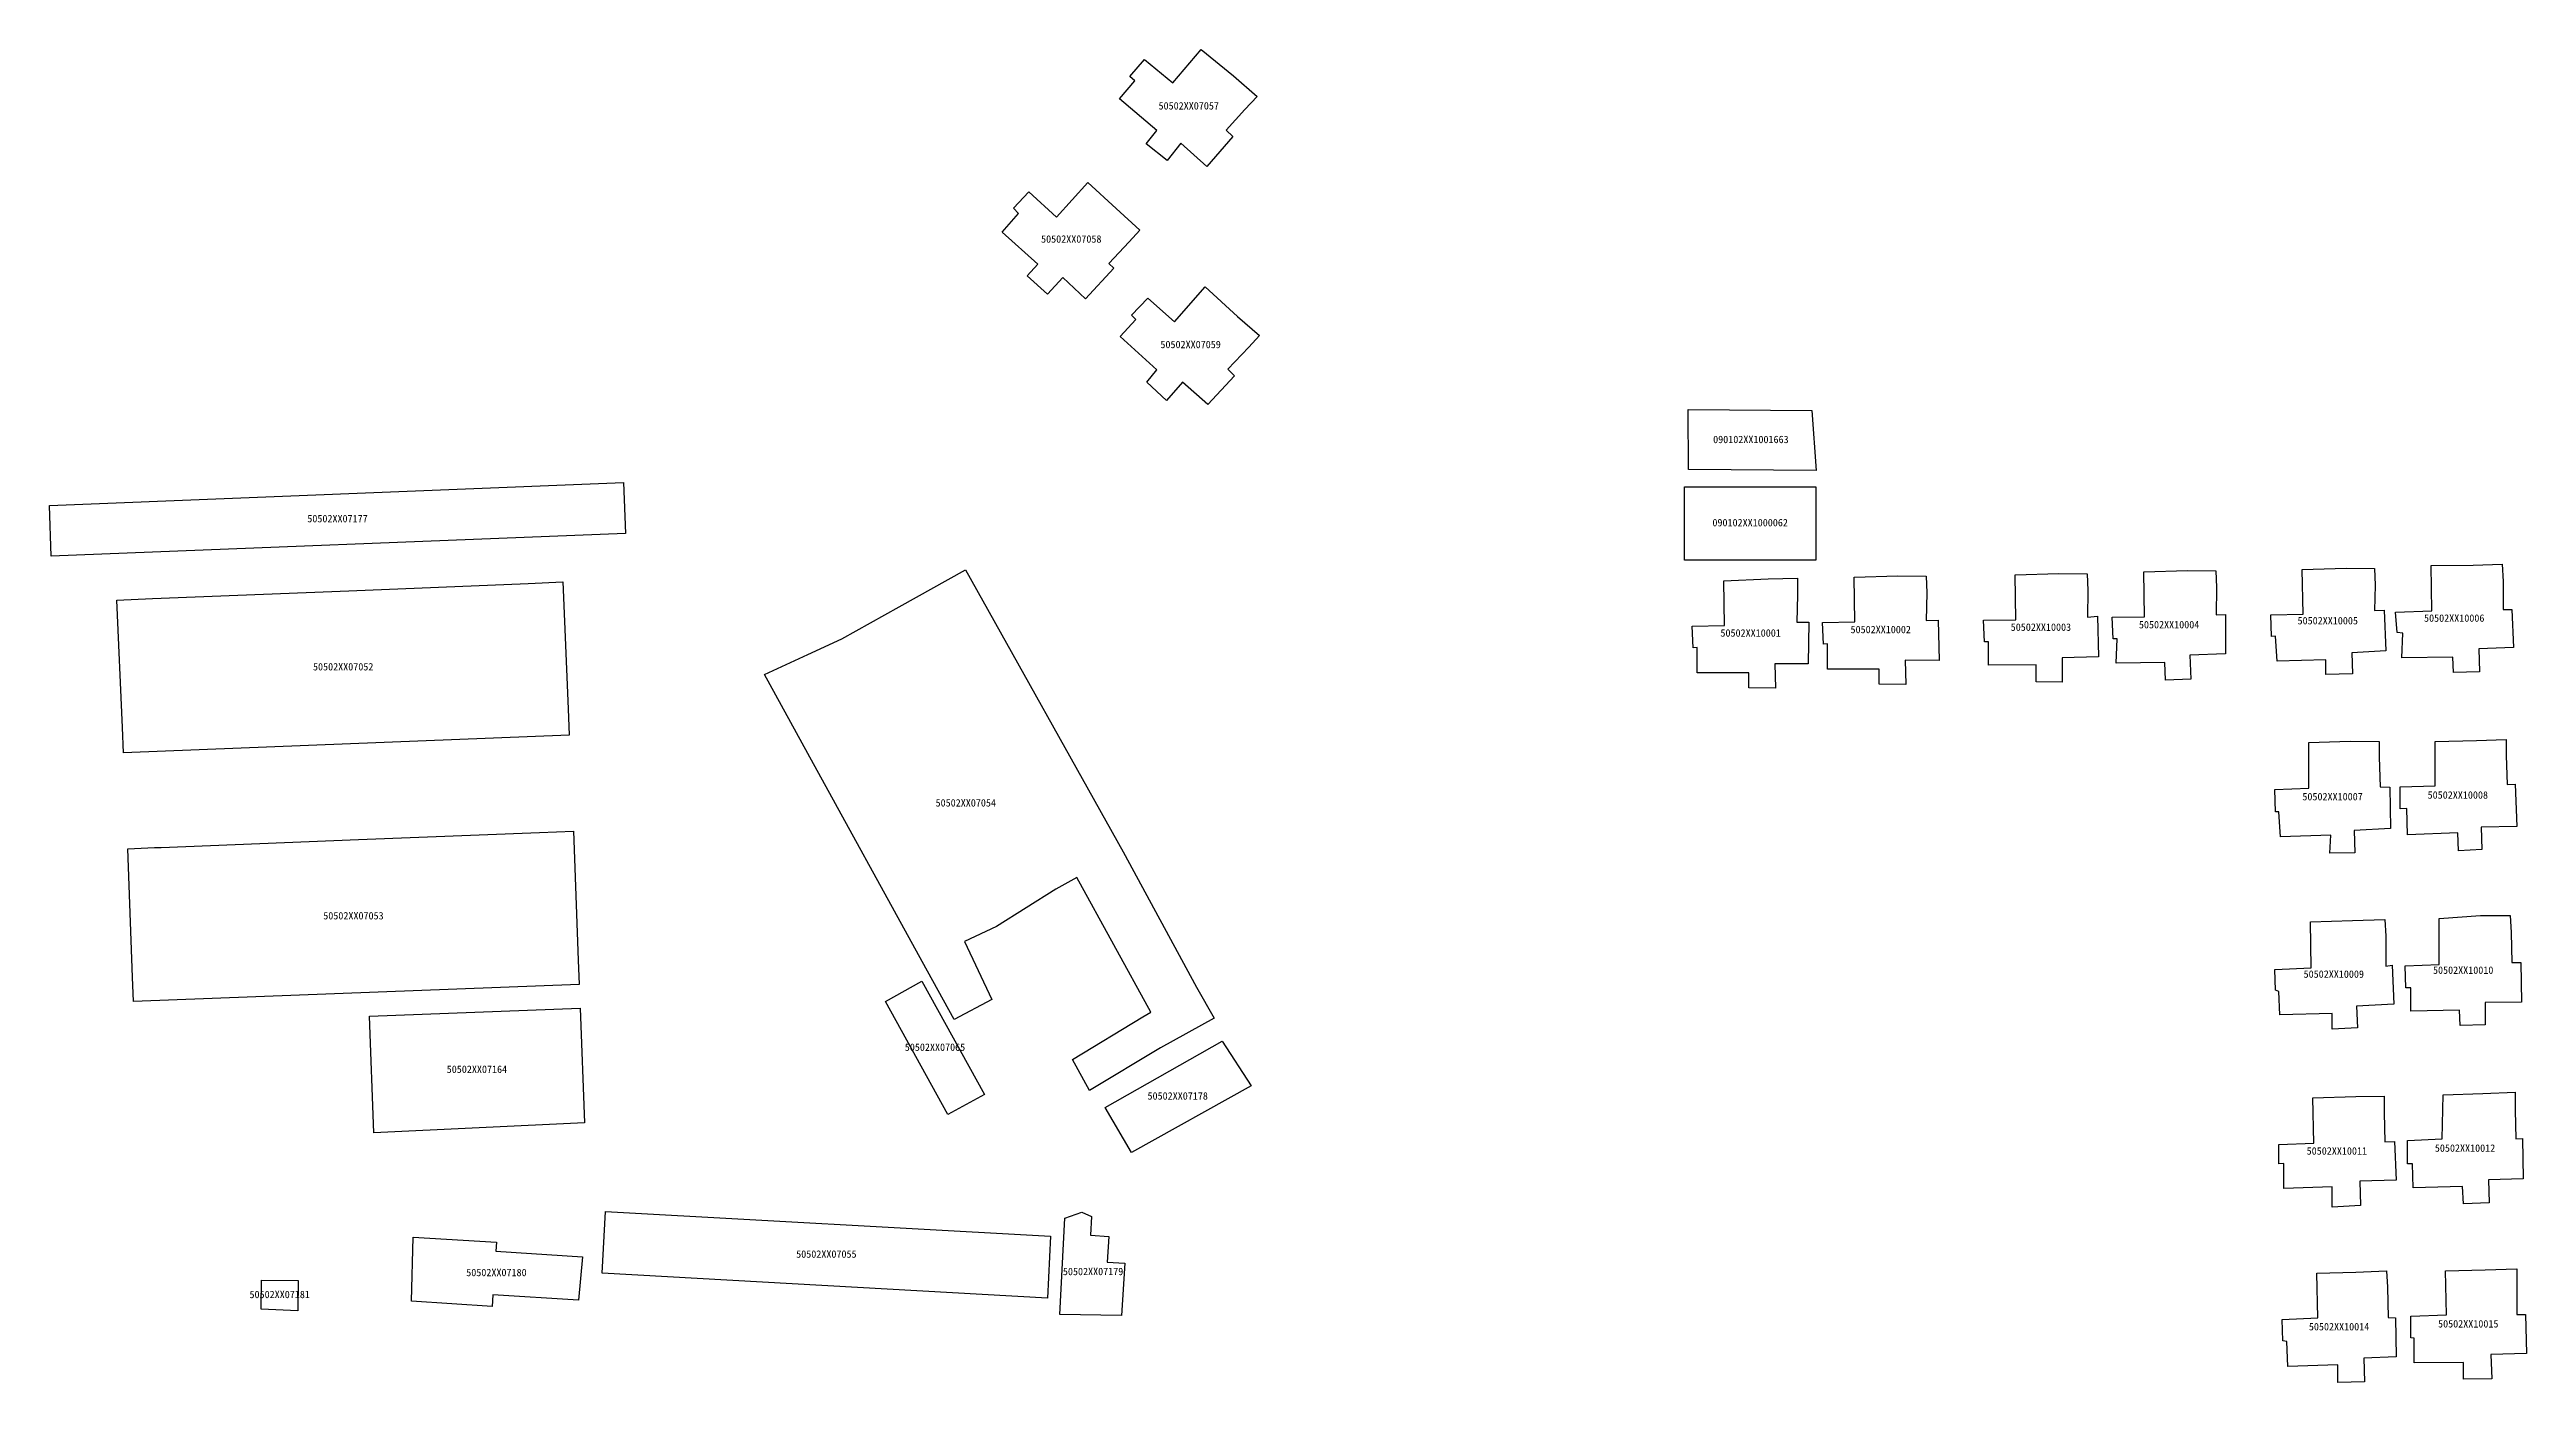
# Model space of a CAD drawing. Header units: inches. Extents: x 95398 to 167335, y 13830 to 47722.
# Drawn here: x 109406.3 to 109712.4, y 36650.3 to 36815 of the extents above; entities that cross this region are included whole.
import ezdxf
from ezdxf.enums import TextEntityAlignment as Align

# ---------------------------------------------------------------- set-up
doc = ezdxf.new("R2010")
doc.units = ezdxf.units.IN
doc.header["$MEASUREMENT"] = 0
doc.layers.add('一级水源保护区', color=7, linetype='Continuous')
doc.layers.add('一级水源保护区内违法建筑', color=7, linetype='Continuous')
doc.styles.add('宋体', font='')
doc.styles.get('宋体').set_extended_font_data('宋体')

msp = doc.modelspace()

# ---------------------------------------------------------------- texts
at = {"layer": '一级水源保护区内违法建筑', "color": 18, "true_color": 0x000000, "style": '宋体'}
for s, p in [('50502XX07057', (109547.0586, 36807.3138)), ('50502XX07058', (109532.5421, 36790.8534)), ('50502XX07059', (109547.2916, 36777.8165)), ('090102XX1001663', (109616.5392, 36766.0822)), ('50502XX07177', (109441.849, 36756.2986)), ('090102XX1000062', (109616.4512, 36755.8026)), ('50502XX10001', (109616.5095, 36742.1639)), ('50502XX10002', (109632.5868, 36742.5905)), ('50502XX10003', (109652.3858, 36742.8804)), ('50502XX10004', (109668.2304, 36743.1913)), ('50502XX10005', (109687.8396, 36743.685)), ('50502XX10006', (109703.4704, 36744.0023)), ('50502XX07052', (109442.5506, 36737.9895)), ('50502XX07054', (109519.5014, 36721.1672)), ('50502XX10007', (109688.4346, 36721.9374)), ('50502XX10008', (109703.9139, 36722.1378)), ('50502XX07053', (109443.8179, 36707.2159)), ('50502XX10009', (109688.5848, 36700.0023)), ('50502XX10010', (109704.5782, 36700.4882)), ('50502XX07065', (109515.6955, 36690.9657)), ('50502XX07164', (109459.0788, 36688.2415)), ('50502XX07178', (109545.6971, 36684.9443)), ('50502XX10011', (109688.962, 36678.1455)), ('50502XX10012', (109704.8075, 36678.4991)), ('50502XX07180', (109461.4916, 36663.1233)), ('50502XX07055', (109502.2719, 36665.4009)), ('50502XX07179', (109535.2373, 36663.2484)), ('50502XX07181', (109434.7039, 36660.4094)), ('50502XX10014', (109689.2371, 36656.4282)), ('50502XX10015', (109705.2055, 36656.7797))]:
    msp.add_text(s, height=0.914402, dxfattribs=at).set_placement(p, align=Align.BOTTOM_CENTER)

# ---------------------------------------------------------------- linework, layer by layer
at = {"layer": '一级水源保护区', "color": 1, "linetype": 'Continuous', "lineweight": 25}
for points in [[(109552.6015, 36811.7383), (109555.4999, 36809.1797), (109554.0001, 36807.6093), (109551.7031, 36805.0391), (109552.5001, 36804.2499), (109549.2969, 36800.5509), (109546.1017, 36803.4219), (109544.3985, 36801.3009), (109541.7969, 36803.3595), (109543.1017, 36804.9883), (109538.4999, 36808.9219), (109540.3985, 36811.1407), (109539.7969, 36811.6485), (109541.6017, 36813.7697), (109545.1017, 36810.8713), (109548.6015, 36815.0001)], [(109538.1017, 36795.3397), (109541.0001, 36792.6719), (109539.7031, 36791.2305), (109537.2031, 36788.5587), (109537.7969, 36787.9805), (109534.2969, 36784.1719), (109531.5001, 36786.8087), (109529.6017, 36784.7695), (109527.1017, 36787.0507), (109528.3985, 36788.4609), (109524.0001, 36792.4101), (109526.0001, 36794.7305), (109525.3985, 36795.3789), (109527.2969, 36797.4103), (109530.7031, 36794.2891), (109534.6017, 36798.5703)], [(109553.1017, 36782.0195), (109555.7969, 36779.6407), (109554.5001, 36778.2305), (109551.8985, 36775.5117), (109552.7031, 36774.6915), (109549.3985, 36771.1095), (109546.2969, 36773.8791), (109544.2969, 36771.6095), (109541.8985, 36773.8711), (109543.1017, 36775.4103), (109538.6015, 36779.5393), (109540.5001, 36781.6289), (109539.9999, 36782.1601), (109542.0001, 36784.2813), (109545.2969, 36781.3593), (109549.1017, 36785.6603)], [(109624.0615, 36770.3873), (109624.5907, 36762.9791), (109608.8215, 36763.0849), (109608.7685, 36770.4931)], [(109477.4569, 36755.2031), (109406.4659, 36752.3829), (109406.2561, 36758.6651), (109477.2075, 36761.4835)], [(109624.5685, 36751.9015), (109608.3339, 36751.9015), (109608.3339, 36760.9737), (109624.5685, 36760.9737)], [(109538.9375, 36715.8439), (109547.9999, 36699.1093), (109550.1955, 36695.3009), (109543.5861, 36691.6329), (109534.8047, 36686.3633), (109532.6953, 36690.1953), (109541.3827, 36695.4415), (109542.3907, 36696.0079), (109533.2187, 36712.6719), (109530.6329, 36711.2345), (109523.2813, 36706.6289), (109519.3439, 36704.7695), (109522.7345, 36697.5781), (109518.0547, 36695.1367), (109514.1249, 36702.3087), (109500.0001, 36727.9883), (109494.6171, 36737.7775), (109500.0001, 36740.2423), (109504.1641, 36742.1485), (109511.2657, 36746.1289), (109519.4609, 36750.6757)], [(109622.2969, 36747.6093), (109622.2033, 36744.2109), (109623.7031, 36744.2187), (109623.6017, 36739.0899), (109619.5001, 36739.0703), (109619.6017, 36736.0705), (109616.2969, 36736.1017), (109616.2969, 36737.9805), (109609.8985, 36737.9805), (109609.8985, 36741.0821), (109609.3985, 36741.0625), (109609.2969, 36743.7305), (109613.2969, 36743.8009), (109613.1953, 36749.3321), (109618.6953, 36749.5781), (109622.2969, 36749.6601)], [(109638.2969, 36747.8515), (109638.2033, 36744.4493), (109639.7031, 36744.4805), (109639.7969, 36739.4805), (109635.6017, 36739.5195), (109635.7031, 36736.5195), (109632.3985, 36736.5507), (109632.3985, 36738.4297), (109626.0001, 36738.4297), (109626.0001, 36741.5313), (109625.4999, 36741.5119), (109625.3985, 36744.1797), (109629.3985, 36744.2499), (109629.2969, 36749.7813), (109634.7031, 36749.9609), (109638.2033, 36749.9101)], [(109658.1953, 36748.1289), (109658.1485, 36744.8399), (109659.3985, 36744.9493), (109659.4999, 36739.9413), (109654.9999, 36739.8281), (109654.9999, 36736.8281), (109651.7969, 36736.8595), (109651.7969, 36738.9611), (109645.8985, 36738.9219), (109645.8985, 36741.8087), (109645.3985, 36741.7891), (109645.2969, 36744.4571), (109649.2969, 36744.5273), (109649.1953, 36750.0587), (109654.6017, 36750.2383), (109658.1015, 36750.1875)], [(109674.0937, 36748.5001), (109674.0547, 36745.1173), (109675.2031, 36745.1603), (109675.2031, 36740.3087), (109670.7969, 36740.1407), (109670.8985, 36737.1719), (109667.7969, 36737.0703), (109667.7031, 36739.2619), (109661.7031, 36739.1603), (109661.7969, 36742.1797), (109661.2969, 36742.1601), (109661.1953, 36744.8281), (109665.1953, 36744.8985), (109665.0937, 36750.4297), (109670.5001, 36750.6095), (109674.0001, 36750.5587)], [(109693.6953, 36748.8085), (109693.6095, 36745.6837), (109694.7969, 36745.6993), (109695.0001, 36740.6719), (109690.7969, 36740.4493), (109690.8985, 36737.8283), (109687.6017, 36737.7619), (109687.6017, 36739.5587), (109681.6017, 36739.4103), (109681.3985, 36742.4883), (109680.8985, 36742.4687), (109680.7969, 36745.1367), (109684.7969, 36745.2071), (109684.6955, 36750.7383), (109690.1017, 36750.9181), (109693.6017, 36750.8673)], [(109709.4999, 36749.2501), (109709.4999, 36745.7891), (109710.6015, 36745.7891), (109710.7969, 36741.0899), (109706.5001, 36740.9493), (109706.6017, 36738.1017), (109703.3985, 36738.0001), (109703.2969, 36739.9101), (109696.9999, 36739.8399), (109697.1017, 36742.8789), (109696.3985, 36742.9609), (109696.2031, 36745.4805), (109700.7033, 36745.6211), (109700.6015, 36751.2305), (109705.7969, 36751.2617), (109709.3985, 36751.3789)], [(109470.4845, 36730.2579), (109415.4063, 36728.0783), (109415.2735, 36731.2229), (109414.5939, 36746.9611), (109418.9687, 36747.1367), (109443.2501, 36748.1211), (109465.4141, 36749.0195), (109469.7187, 36749.1955), (109470.3517, 36733.5157)], [(109691.1017, 36718.4805), (109691.2031, 36715.7383), (109688.1017, 36715.6601), (109688.2031, 36717.8985), (109682.0001, 36717.6993), (109681.7969, 36720.7695), (109681.3985, 36720.8007), (109681.2969, 36723.5391), (109685.5001, 36723.7305), (109685.5001, 36729.3515), (109690.6015, 36729.5119), (109694.2033, 36729.4687), (109694.2033, 36727.5391), (109694.2969, 36723.8595), (109695.5001, 36723.8515), (109695.6017, 36718.7187)], [(109709.8985, 36727.7617), (109710.0001, 36724.1485), (109711.0001, 36724.1993), (109711.2031, 36718.9883), (109706.7969, 36718.8789), (109706.8985, 36716.1289), (109704.0001, 36715.9493), (109703.8985, 36718.2109), (109697.7031, 36717.9609), (109697.6017, 36721.1915), (109696.7969, 36721.1485), (109696.7969, 36723.8595), (109701.1017, 36723.9805), (109701.1017, 36729.4609), (109706.2033, 36729.6015), (109709.8985, 36729.7383)], [(109471.7111, 36699.4297), (109416.6251, 36697.3515), (109416.5155, 36700.3555), (109415.9297, 36716.2305), (109419.2421, 36716.3595), (109420.0703, 36716.3947), (109444.4377, 36717.3477), (109466.8047, 36718.2265), (109470.9999, 36718.3867), (109471.6017, 36702.4337)], [(109695.0001, 36705.4219), (109695.0001, 36701.7305), (109695.7969, 36701.8283), (109696.0001, 36697.0313), (109691.3985, 36696.7891), (109691.4999, 36694.0705), (109688.3985, 36693.9219), (109688.3985, 36695.8789), (109681.8985, 36695.7109), (109681.7969, 36698.6017), (109681.3985, 36698.7617), (109681.2969, 36701.3203), (109685.7969, 36701.5117), (109685.7031, 36707.1993), (109690.8985, 36707.3593), (109694.8985, 36707.4805)], [(109711.7031, 36702.1485), (109711.7969, 36697.2695), (109707.2969, 36697.2111), (109707.2969, 36694.4805), (109704.2031, 36694.3595), (109704.1017, 36696.2695), (109698.1017, 36696.1485), (109698.1017, 36699.0197), (109697.4999, 36699.0197), (109697.3985, 36701.7697), (109701.6017, 36701.9101), (109701.6017, 36707.5899), (109706.7031, 36707.9571), (109710.3985, 36707.9609), (109710.5001, 36705.8711), (109710.6015, 36702.1601)], [(109521.8127, 36685.8477), (109517.2969, 36683.3593), (109509.5937, 36697.3283), (109514.0781, 36699.8673)], [(109472.3721, 36682.3301), (109446.3281, 36681.1271), (109445.7871, 36695.5291), (109471.8279, 36696.5271)], [(109554.7625, 36686.9209), (109539.9809, 36678.6679), (109536.7093, 36684.2491), (109551.1791, 36692.4615)], [(109694.7969, 36683.5781), (109694.8985, 36680.0001), (109696.1017, 36680.0391), (109696.2969, 36675.2617), (109691.7969, 36675.1289), (109691.8985, 36672.1289), (109688.3985, 36671.9297), (109688.3985, 36674.4219), (109682.3985, 36674.2187), (109682.3985, 36677.3203), (109681.7969, 36677.2695), (109681.7969, 36679.6797), (109686.1017, 36679.8515), (109686.0001, 36685.4415), (109691.2969, 36685.6211), (109694.7969, 36685.6603)], [(109711.0001, 36683.9219), (109711.1015, 36680.3907), (109711.8985, 36680.4297), (109712.0001, 36675.4297), (109707.7031, 36675.2891), (109707.7969, 36672.4493), (109704.6017, 36672.3205), (109704.5001, 36674.4805), (109698.3985, 36674.3009), (109698.2969, 36677.3009), (109697.7031, 36677.2617), (109697.7031, 36680.1797), (109702.0001, 36680.3711), (109702.1017, 36685.8009), (109706.9999, 36685.9609), (109711.0001, 36686.1289)], [(109529.9611, 36668.3243), (109529.5859, 36660.6643), (109474.5625, 36663.7773), (109474.9921, 36671.3867)], [(109539.1521, 36664.9941), (109538.7411, 36658.5445), (109531.1121, 36658.6461), (109531.7513, 36670.5511), (109533.8351, 36671.3151), (109535.0511, 36670.7771), (109534.8975, 36668.4595), (109537.1991, 36668.3071), (109536.9891, 36665.1373)], [(109472.1095, 36665.7971), (109471.6289, 36660.4153), (109461.0589, 36661.0991), (109460.9663, 36659.6701), (109450.9989, 36660.3151), (109451.2191, 36668.2271), (109461.4801, 36667.6121), (109461.4075, 36666.4897)], [(109692.2969, 36653.2813), (109692.3985, 36650.3595), (109689.1017, 36650.2617), (109689.1017, 36652.4493), (109682.8985, 36652.2499), (109682.7969, 36655.3203), (109682.2969, 36655.3985), (109682.2033, 36658.0391), (109686.6015, 36658.2617), (109686.5001, 36663.7501), (109691.2969, 36663.8789), (109695.1017, 36664.0509), (109695.2031, 36662.0391), (109695.2969, 36658.3087), (109696.2031, 36658.2499), (109696.2969, 36653.4493)], [(109708.0001, 36653.7305), (109708.1017, 36650.6993), (109704.6017, 36650.6603), (109704.6017, 36652.7383), (109698.5001, 36652.6915), (109698.5001, 36655.7383), (109698.1017, 36655.7695), (109698.1017, 36658.4415), (109702.5001, 36658.6289), (109702.3985, 36664.0587), (109707.2969, 36664.1993), (109711.2031, 36664.2891), (109711.2031, 36662.3085), (109711.2031, 36658.6485), (109712.2969, 36658.6407), (109712.3985, 36653.8203)], [(109436.9905, 36662.8449), (109436.9509, 36659.1249), (109432.4181, 36659.3161), (109432.4561, 36662.8931)]]:
    msp.add_lwpolyline(points, close=True, dxfattribs=at)

msp.set_redraw_order([(e.dxf.handle, doc.entitydb.next_handle()) for e in msp.query("TEXT MTEXT ATTDEF DIMENSION ARC_DIMENSION")])  # texts and dimensions are drawn at this point

doc.saveas('drawing.dxf')
